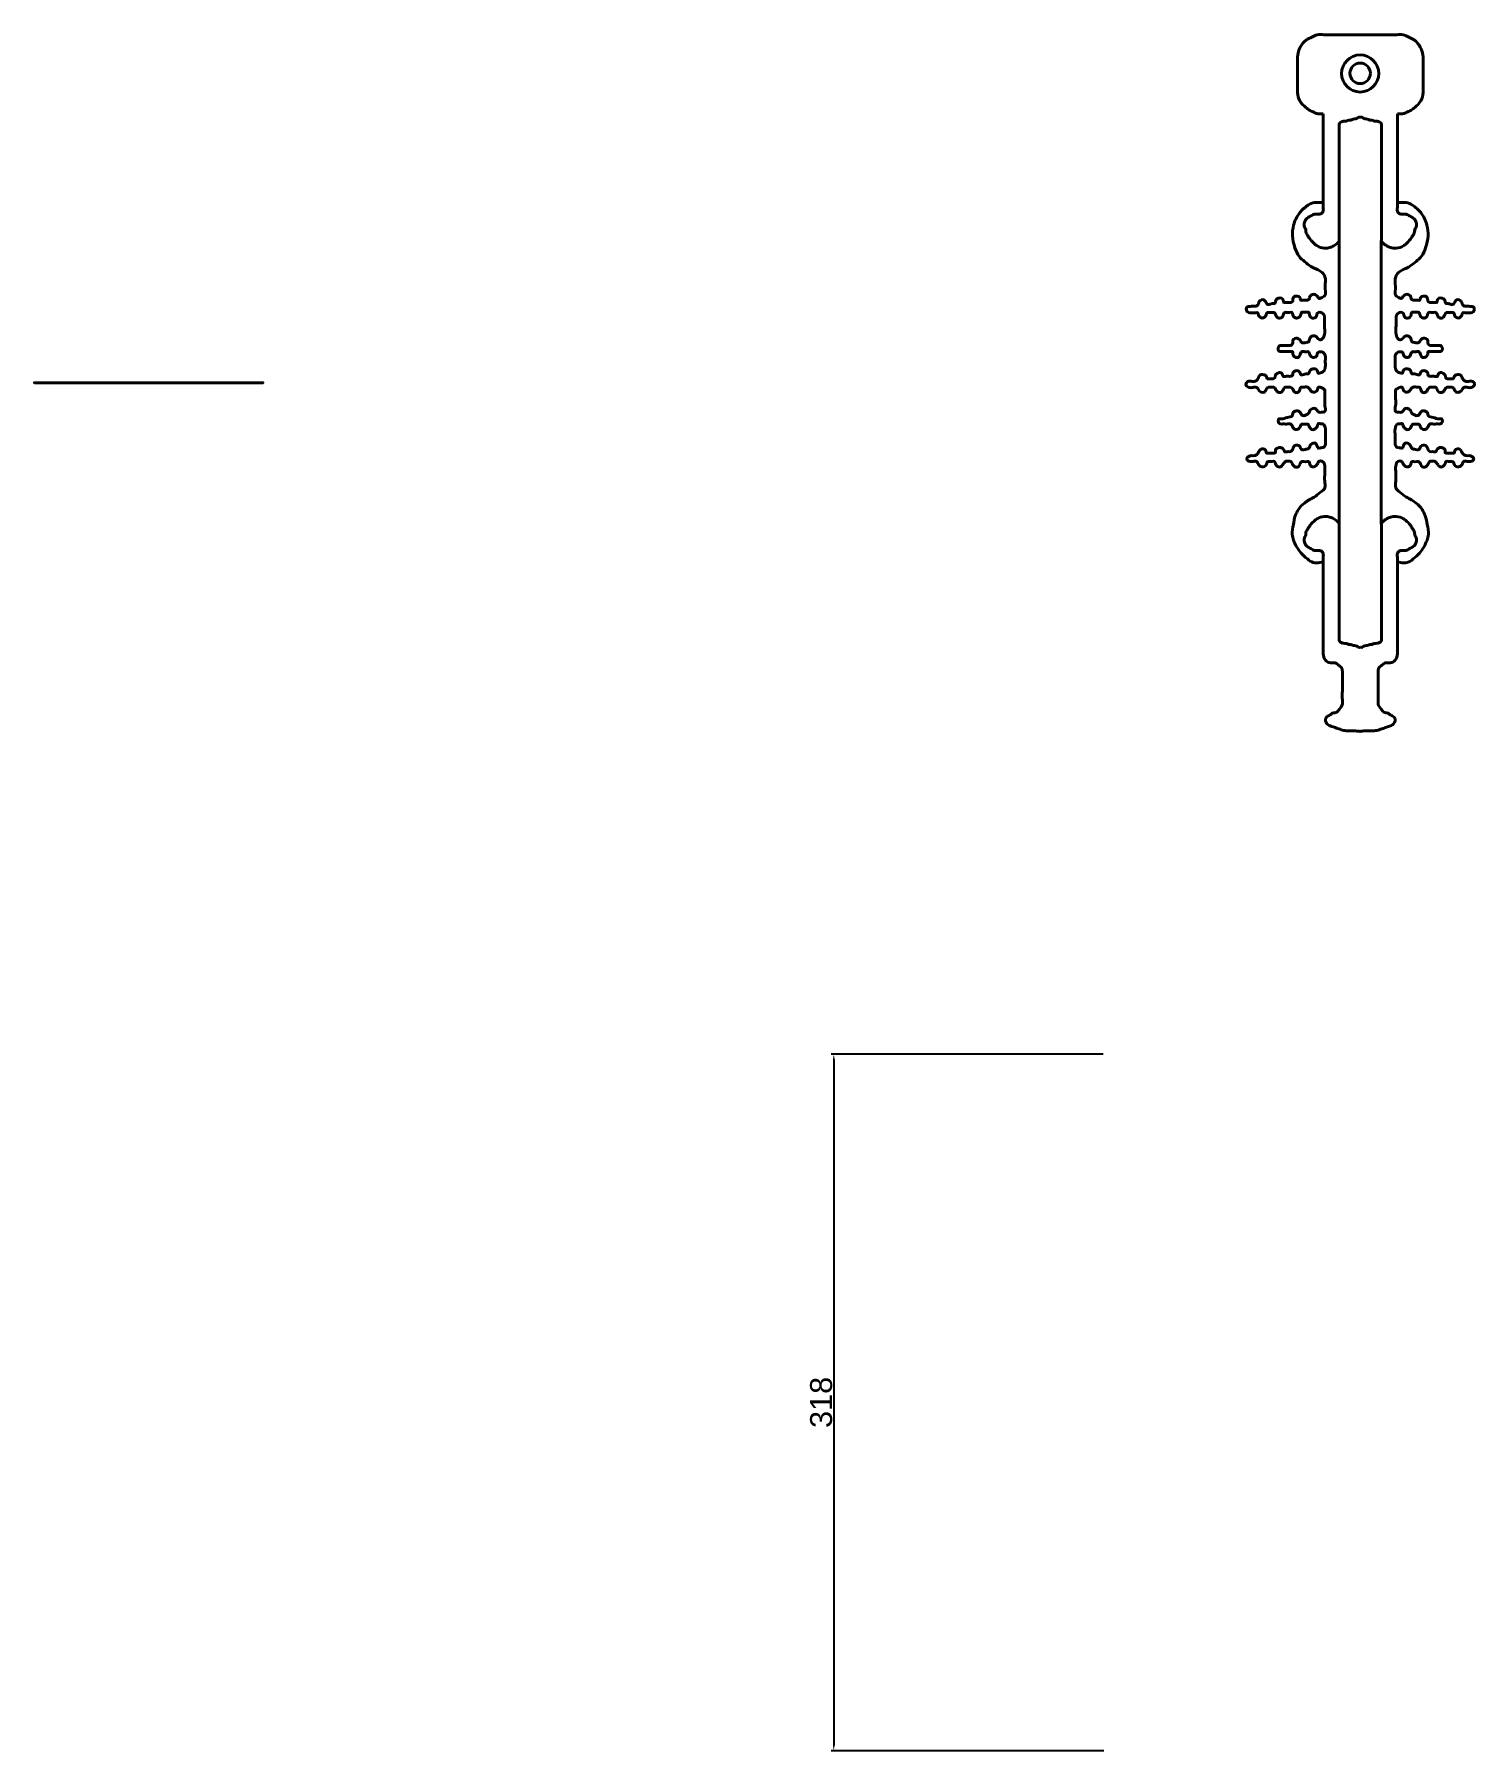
# Model space of a CAD drawing. Header units: millimetres. Extents: x 3212 to 3870, y 3838 to 4622.
import ezdxf

# ---------------------------------------------------------------- set-up
doc = ezdxf.new("R2010")
doc.units = ezdxf.units.MM
doc.styles.get("Standard").update_dxf_attribs({"font": 'arial.ttf'})
doc.dimstyles.new('ISO-25', dxfattribs={"dimtxt": 10, "dimasz": 2.5, "dimexe": 1.25, "dimexo": 0.625, "dimtad": 1, "dimtxsty": 'Standard', "dimcen": 2.5, "dimadec": 0, "dimazin": 0, "dimtfac": 1, "dimtmove": 0, "dimatfit": 3, "dimfxl": 1, "dimarcsym": 0})

msp = doc.modelspace()

# ---------------------------------------------------------------- blocks, each defined once
blk = doc.blocks.new('*D1')
at = {"color": 0, "lineweight": -2, "transparency": 16777216}
for p, q in [((3700.25, 4156.1), (3576.08, 4156.1)), ((3577.33, 4153.6), (3577.33, 3840.6)), ((3700.59, 3838.1), (3576.08, 3838.1))]:
    blk.add_line(p, q, dxfattribs=at)
at = {"color": 0, "transparency": 16777216}
for points in [[(3576.91, 4153.6), (3577.74, 4153.6), (3577.33, 4156.1)], [(3576.91, 3840.6), (3577.74, 3840.6), (3577.33, 3838.1)]]:
    blk.add_solid(points, dxfattribs=at)
at = {"layer": 'Defpoints', "color": 0, "transparency": 16777216}
for p in [(3700.88, 4156.1), (3577.33, 3838.1), (3701.22, 3838.1)]:
    blk.add_point(p, dxfattribs=at)
at = {"color": 0, "lineweight": 40, "transparency": 16777216, "insert": (3571.59, 3997.1), "char_height": 10, "attachment_point": 5, "rotation": 90}
blk.add_mtext('318', dxfattribs=at)

# ---------------------------------------------------------------- dimensions: what is measured, and where the dimension line sits
at = {"lineweight": 40}
dim = msp.add_linear_dim(base=(3577.328, 3838.1), p1=(3700.877, 4156.1), p2=(3701.216, 3838.1), angle=90, dimstyle='ISO-25', dxfattribs=at)
dim.commit()
dim.dimension.update_dxf_attribs({"geometry": '*D1', "text_midpoint": (3571.594, 3997.1)})

# ---------------------------------------------------------------- linework, layer by layer
at = {"color": 2, "lineweight": 40}
for centre, radius in [((3817.567, 4603.783), 8.468), ((3817.567, 4603.849), 4.669)]:
    msp.add_circle(centre, radius, dxfattribs=at)
at = {"color": 2, "lineweight": 40, "extrusion": (0, -1, 6.12323e-17)}
for centre, radius in [((3264.597, 141.177, -4462.606), 8.468), ((3264.597, 141.243, -4462.606), 4.669)]:
    msp.add_circle(centre, radius, dxfattribs=at)
at = {"color": 1, "lineweight": 40}
for points in [[(3817.624, 4621.453), (3813.996, 4621.453), (3809.702, 4621.453), (3804.804, 4621.453), (3800.934, 4621.453), (3798.031, 4621.453), (3795.492, 4620.366), (3793.012, 4619.097), (3790.231, 4615.713), (3789.203, 4613.115), (3788.947, 4609.484), (3788.947, 4608.308), (3788.947, 4603.012), (3788.947, 4598.556), (3788.947, 4595.07), (3789.981, 4591.339), (3792.797, 4588.22), (3794.327, 4587.057), (3796.087, 4586.254), (3797.53, 4585.581), (3799.245, 4585.361), (3800.19, 4585.361), (3800.694, 4585.361)], [(3817.624, 4621.453), (3821.252, 4621.453), (3825.546, 4621.453), (3830.444, 4621.453), (3834.314, 4621.453), (3837.216, 4621.453), (3839.756, 4620.366), (3842.236, 4619.097), (3845.017, 4615.713), (3846.045, 4613.115), (3846.301, 4609.484), (3846.301, 4608.308), (3846.301, 4603.012), (3846.301, 4598.556), (3846.301, 4595.07), (3845.266, 4591.339), (3842.451, 4588.22), (3840.921, 4587.057), (3839.161, 4586.254), (3837.718, 4585.581), (3836.003, 4585.361), (3835.058, 4585.361), (3834.554, 4585.361)], [(3800.694, 4585.361), (3800.694, 4544.886)], [(3834.554, 4585.361), (3834.554, 4544.886)], [(3264.654, 4462.606, 158.847), (3261.025, 4462.606, 158.847), (3256.732, 4462.606, 158.847), (3251.834, 4462.606, 158.847), (3247.964, 4462.606, 158.847), (3245.061, 4462.606, 158.847), (3242.521, 4462.606, 157.76), (3240.042, 4462.606, 156.491), (3237.26, 4462.606, 153.107), (3236.232, 4462.606, 150.509), (3235.976, 4462.606, 146.878), (3235.976, 4462.606, 145.702), (3235.976, 4462.606, 140.405), (3235.976, 4462.606, 135.95), (3235.976, 4462.606, 132.463), (3237.011, 4462.606, 128.733), (3239.827, 4462.606, 125.613), (3241.357, 4462.606, 124.451), (3243.117, 4462.606, 123.647), (3244.56, 4462.606, 122.975), (3246.275, 4462.606, 122.755), (3247.22, 4462.606, 122.755), (3247.724, 4462.606, 122.755)], [(3247.724, 4462.606, -81.897), (3247.724, 4462.606, -87.768), (3247.724, 4462.606, -94.689), (3247.724, 4462.606, -98.853), (3247.724, 4462.606, -114.891), (3247.724, 4462.606, -119.008), (3247.724, 4462.606, -121.901), (3247.724, 4462.606, -123.791), (3248.751, 4462.606, -126.723), (3251.028, 4462.606, -127.88), (3253.19, 4462.606, -127.88), (3254.773, 4462.606, -128.883), (3256.124, 4462.606, -130.156), (3256.477, 4462.606, -132.532), (3256.477, 4462.606, -135.136), (3256.477, 4462.606, -140.725), (3256.477, 4462.606, -144.971), (3256.477, 4462.606, -146.72), (3255.134, 4462.606, -149.03), (3253.946, 4462.606, -150.342), (3251.996, 4462.606, -150.921), (3250.911, 4462.606, -151.634), (3249.24, 4462.606, -152.686), (3248.718, 4462.606, -153.729), (3250.008, 4462.606, -156.191), (3251.706, 4462.606, -156.89), (3253.754, 4462.606, -157.663), (3256.002, 4462.606, -158.412), (3258.225, 4462.606, -158.886), (3260.123, 4462.606, -158.886), (3261.771, 4462.606, -158.886), (3264.314, 4462.606, -159.153), (3264.994, 4462.606, -159.153)], [(3247.724, 4462.606, 122.755), (3247.724, 4462.606, 82.279)], [(3264.654, 4462.606, 158.847), (3268.282, 4462.606, 158.847), (3272.575, 4462.606, 158.847), (3277.473, 4462.606, 158.847), (3281.344, 4462.606, 158.847), (3284.246, 4462.606, 158.847), (3286.786, 4462.606, 157.76), (3289.265, 4462.606, 156.491), (3292.047, 4462.606, 153.107), (3293.075, 4462.606, 150.509), (3293.331, 4462.606, 146.878), (3293.331, 4462.606, 145.702), (3293.331, 4462.606, 140.405), (3293.331, 4462.606, 135.95), (3293.331, 4462.606, 132.463), (3292.296, 4462.606, 128.733), (3289.48, 4462.606, 125.613), (3287.95, 4462.606, 124.451), (3286.191, 4462.606, 123.647), (3284.748, 4462.606, 122.975), (3283.032, 4462.606, 122.755), (3282.087, 4462.606, 122.755), (3281.584, 4462.606, 122.755)], [(3281.584, 4462.606, -81.897), (3281.584, 4462.606, -87.768), (3281.584, 4462.606, -94.689), (3281.584, 4462.606, -98.853), (3281.584, 4462.606, -114.891), (3281.584, 4462.606, -119.008), (3281.584, 4462.606, -121.901), (3281.584, 4462.606, -123.791), (3280.557, 4462.606, -126.723), (3278.279, 4462.606, -127.88), (3276.117, 4462.606, -127.88), (3274.534, 4462.606, -128.883), (3273.183, 4462.606, -130.156), (3272.83, 4462.606, -132.532), (3272.83, 4462.606, -135.136), (3272.83, 4462.606, -140.725), (3272.83, 4462.606, -144.971), (3272.83, 4462.606, -146.72), (3274.174, 4462.606, -149.03), (3275.361, 4462.606, -150.342), (3277.311, 4462.606, -150.921), (3278.396, 4462.606, -151.634), (3280.067, 4462.606, -152.686), (3280.589, 4462.606, -153.729), (3279.299, 4462.606, -156.191), (3277.601, 4462.606, -156.89), (3275.553, 4462.606, -157.663), (3273.305, 4462.606, -158.412), (3271.082, 4462.606, -158.886), (3269.184, 4462.606, -158.886), (3267.536, 4462.606, -158.886), (3264.994, 4462.606, -159.153)], [(3281.584, 4462.606, 122.755), (3281.584, 4462.606, 82.279)], [(3800.694, 4380.71), (3800.694, 4374.838), (3800.694, 4367.918), (3800.694, 4363.753), (3800.694, 4347.715), (3800.694, 4343.598), (3800.694, 4340.705), (3800.694, 4338.815), (3801.721, 4335.883), (3803.999, 4334.726), (3806.16, 4334.726), (3807.743, 4333.723), (3809.094, 4332.45), (3809.447, 4330.074), (3809.447, 4327.47), (3809.447, 4321.881), (3809.447, 4317.635), (3809.447, 4315.886), (3808.104, 4313.576), (3806.916, 4312.265), (3804.967, 4311.685), (3803.881, 4310.972), (3802.211, 4309.92), (3801.689, 4308.877), (3802.979, 4306.415), (3804.677, 4305.716), (3806.725, 4304.943), (3808.972, 4304.194), (3811.195, 4303.72), (3813.093, 4303.72), (3814.742, 4303.72), (3817.284, 4303.454), (3817.964, 4303.454)], [(3834.554, 4380.71), (3834.554, 4374.838), (3834.554, 4367.918), (3834.554, 4363.753), (3834.554, 4347.715), (3834.554, 4343.598), (3834.554, 4340.705), (3834.554, 4338.815), (3833.527, 4335.883), (3831.249, 4334.726), (3829.087, 4334.726), (3827.505, 4333.723), (3826.154, 4332.45), (3825.801, 4330.074), (3825.801, 4327.47), (3825.801, 4321.881), (3825.801, 4317.635), (3825.801, 4315.886), (3827.144, 4313.576), (3828.331, 4312.265), (3830.281, 4311.685), (3831.366, 4310.972), (3833.037, 4309.92), (3833.559, 4308.877), (3832.269, 4306.415), (3830.571, 4305.716), (3828.523, 4304.943), (3826.275, 4304.194), (3824.053, 4303.72), (3822.155, 4303.72), (3820.506, 4303.72), (3817.964, 4303.454)]]:
    msp.add_spline(points, degree=3, dxfattribs=at)
at = {"color": 4, "lineweight": 40}
for points in [[(3817.787, 4583.756), (3816.803, 4583.756), (3816.021, 4583.19), (3815.025, 4583.03), (3814.029, 4582.787), (3813.309, 4582.522), (3812.409, 4582.522), (3811.307, 4581.993), (3810.619, 4581.993), (3809.433, 4581.834), (3808.956, 4581.654), (3808.077, 4580.977), (3807.963, 4580.073), (3807.963, 4578.622), (3807.963, 4576.557), (3807.963, 4573.867), (3807.963, 4563.944), (3807.963, 4549.334), (3807.963, 4541.43), (3807.963, 4530.962), (3808.036, 4527.047)], [(3817.787, 4583.756), (3818.488, 4583.756), (3819.269, 4583.19), (3820.266, 4583.03), (3821.261, 4582.787), (3821.981, 4582.522), (3822.882, 4582.522), (3823.983, 4581.993), (3824.672, 4581.993), (3825.858, 4581.834), (3826.335, 4581.654), (3827.214, 4580.977), (3827.327, 4580.073), (3827.327, 4578.622), (3827.327, 4576.557), (3827.327, 4573.867), (3827.327, 4563.944), (3827.327, 4549.334), (3827.327, 4541.43), (3827.327, 4530.962), (3827.212, 4527.047)], [(3264.816, 4462.606, 121.15), (3263.833, 4462.606, 121.15), (3263.051, 4462.606, 120.584), (3262.055, 4462.606, 120.424), (3261.059, 4462.606, 120.181), (3260.339, 4462.606, 119.916), (3259.439, 4462.606, 119.916), (3258.337, 4462.606, 119.387), (3257.649, 4462.606, 119.387), (3256.462, 4462.606, 119.228), (3255.986, 4462.606, 119.048), (3255.106, 4462.606, 118.371), (3254.993, 4462.606, 117.467), (3254.993, 4462.606, 116.016), (3254.993, 4462.606, 113.951), (3254.993, 4462.606, 111.261), (3254.993, 4462.606, 101.337), (3254.993, 4462.606, 86.728), (3254.993, 4462.606, 78.824), (3254.993, 4462.606, 68.356), (3255.066, 4462.606, 64.44)], [(3264.816, 4462.606, -120.767), (3263.833, 4462.606, -120.767), (3263.051, 4462.606, -120.202), (3262.055, 4462.606, -120.041), (3261.059, 4462.606, -119.798), (3260.339, 4462.606, -119.533), (3259.439, 4462.606, -119.533), (3258.337, 4462.606, -119.004), (3257.649, 4462.606, -119.004), (3256.462, 4462.606, -118.846), (3255.986, 4462.606, -118.666), (3255.106, 4462.606, -117.988), (3254.993, 4462.606, -117.084), (3254.993, 4462.606, -115.633), (3254.993, 4462.606, -113.568), (3254.993, 4462.606, -110.878), (3254.993, 4462.606, -100.955), (3254.993, 4462.606, -86.345), (3254.993, 4462.606, -78.441), (3254.993, 4462.606, -67.974), (3255.066, 4462.606, -64.058)], [(3264.816, 4462.606, 121.15), (3265.517, 4462.606, 121.15), (3266.299, 4462.606, 120.584), (3267.295, 4462.606, 120.424), (3268.291, 4462.606, 120.181), (3269.011, 4462.606, 119.916), (3269.911, 4462.606, 119.916), (3271.013, 4462.606, 119.387), (3271.701, 4462.606, 119.387), (3272.888, 4462.606, 119.228), (3273.364, 4462.606, 119.048), (3274.244, 4462.606, 118.371), (3274.357, 4462.606, 117.467), (3274.357, 4462.606, 116.016), (3274.357, 4462.606, 113.951), (3274.357, 4462.606, 111.261), (3274.357, 4462.606, 101.337), (3274.357, 4462.606, 86.728), (3274.357, 4462.606, 78.824), (3274.357, 4462.606, 68.356), (3274.241, 4462.606, 64.44)], [(3264.816, 4462.606, -120.767), (3265.517, 4462.606, -120.767), (3266.299, 4462.606, -120.202), (3267.295, 4462.606, -120.041), (3268.291, 4462.606, -119.798), (3269.011, 4462.606, -119.533), (3269.911, 4462.606, -119.533), (3271.013, 4462.606, -119.004), (3271.701, 4462.606, -119.004), (3272.888, 4462.606, -118.846), (3273.364, 4462.606, -118.666), (3274.244, 4462.606, -117.988), (3274.357, 4462.606, -117.084), (3274.357, 4462.606, -115.633), (3274.357, 4462.606, -113.568), (3274.357, 4462.606, -110.878), (3274.357, 4462.606, -100.955), (3274.357, 4462.606, -86.345), (3274.357, 4462.606, -78.441), (3274.357, 4462.606, -67.974), (3274.241, 4462.606, -64.058)], [(3817.787, 4341.839), (3816.803, 4341.839), (3816.021, 4342.405), (3815.025, 4342.565), (3814.029, 4342.808), (3813.309, 4343.073), (3812.409, 4343.073), (3811.307, 4343.602), (3810.619, 4343.602), (3809.433, 4343.761), (3808.956, 4343.941), (3808.077, 4344.618), (3807.963, 4345.522), (3807.963, 4346.973), (3807.963, 4349.038), (3807.963, 4351.728), (3807.963, 4361.651), (3807.963, 4376.261), (3807.963, 4384.165), (3807.963, 4394.633), (3808.036, 4398.548)], [(3817.787, 4341.839), (3818.488, 4341.839), (3819.269, 4342.405), (3820.266, 4342.565), (3821.261, 4342.808), (3821.981, 4343.073), (3822.882, 4343.073), (3823.983, 4343.602), (3824.672, 4343.602), (3825.858, 4343.761), (3826.335, 4343.941), (3827.214, 4344.618), (3827.327, 4345.522), (3827.327, 4346.973), (3827.327, 4349.038), (3827.327, 4351.728), (3827.327, 4361.651), (3827.327, 4376.261), (3827.327, 4384.165), (3827.327, 4394.633), (3827.212, 4398.548)]]:
    msp.add_spline(points, degree=3, dxfattribs=at)
at = {"color": 5, "lineweight": 40}
for points in [[(3800.694, 4544.886), (3798.615, 4544.886), (3796.746, 4544.886), (3793.809, 4543.654), (3790.018, 4540.239), (3787.188, 4534.53), (3786.686, 4529.728), (3787.82, 4524.2), (3789.708, 4520.312), (3792.142, 4517.948), (3795.108, 4515.698), (3797.407, 4514.55), (3799.296, 4513.588), (3800.972, 4511.98), (3801.687, 4509.953), (3801.687, 4508.849), (3801.687, 4504.286), (3801.687, 4502.825), (3800.153, 4501.499), (3798.869, 4501.108), (3797.977, 4502.13), (3797.215, 4502.717), (3796.404, 4502.977), (3795.412, 4502.729), (3794.703, 4502.114), (3794.292, 4500.79), (3792.801, 4500.227), (3791.389, 4500.227), (3790.553, 4500.227), (3790.142, 4501.405), (3789.498, 4501.993), (3788.274, 4502.179), (3787.602, 4501.99), (3786.848, 4500.337), (3786.848, 4499.932), (3786.025, 4499.239), (3784.846, 4499.239), (3783.417, 4499.239), (3782.779, 4499.239), (3782.376, 4500.445), (3781.641, 4501.235), (3780.559, 4501.235), (3779.616, 4500.944), (3778.95, 4499.863), (3778.631, 4498.768), (3777.868, 4498.768), (3776.744, 4498.531), (3775.259, 4498.382), (3774.734, 4499.011), (3774.228, 4499.884), (3773.651, 4500.399), (3772.471, 4500.399), (3771.318, 4499.264), (3770.89, 4498.138), (3769.762, 4497.53), (3768.038, 4497.53), (3767.034, 4497.397), (3766.012, 4497.184), (3765.627, 4495.766), (3766.147, 4494.925), (3768.355, 4494.529), (3769.805, 4494.529), (3770.853, 4494.529), (3771.244, 4493.492), (3772.146, 4492.419), (3772.87, 4492.144), (3774.407, 4493.042), (3775.305, 4494.664), (3776.102, 4494.664), (3777.378, 4494.664), (3778.247, 4494.664), (3778.957, 4493.795), (3779.638, 4492.578), (3780.537, 4492.014), (3782.073, 4492.694), (3782.783, 4494.229), (3783.175, 4494.664), (3784.131, 4494.664), (3785.32, 4494.664), (3786.454, 4494.664), (3786.883, 4493.628), (3787.723, 4492.306), (3789.074, 4492.178), (3789.944, 4492.639), (3790.606, 4494.256), (3790.812, 4494.682), (3791.535, 4494.8), (3792.024, 4494.8), (3793.341, 4494.8), (3794.08, 4494.8), (3794.429, 4493.642), (3795.883, 4492.099), (3797.442, 4492.698), (3798.042, 4494.346), (3799.122, 4494.766), (3800.824, 4493.91), (3801.266, 4491.544), (3801.266, 4488.708), (3801.266, 4484.566), (3800.569, 4482.928), (3799.281, 4482.149), (3797.76, 4483.396), (3797.402, 4483.741), (3796.666, 4484.032), (3795.241, 4483.68), (3794.444, 4482.394), (3794.168, 4481.368), (3793.426, 4481.095), (3791.978, 4480.818), (3791.146, 4480.818), (3790.13, 4481.987), (3789.483, 4482.634), (3788.821, 4482.895), (3786.988, 4482.187), (3786.665, 4480.325), (3785.833, 4479.648), (3784.601, 4479.648), (3782.953, 4479.648), (3781.782, 4479.648), (3780.482, 4479.147), (3780.482, 4477.075), (3781.631, 4476.832), (3783.867, 4476.832), (3786.138, 4476.832), (3786.645, 4476.832), (3786.864, 4475.804), (3787.984, 4474.207), (3789.366, 4474.207), (3790.434, 4476.247), (3790.873, 4476.749), (3792.334, 4476.749), (3793.135, 4476.749), (3793.857, 4476.749), (3794.501, 4475.761), (3795.302, 4474.427), (3796.495, 4474.113), (3797.814, 4474.961), (3798.285, 4476.451), (3799.165, 4476.718), (3800.876, 4476.263), (3801.646, 4474.913), (3801.646, 4472.687), (3801.646, 4469.679), (3800.729, 4467.682), (3798.959, 4466.949), (3798.478, 4466.949), (3797.997, 4468.162), (3795.903, 4468.93), (3794.71, 4468.185), (3793.892, 4466.638), (3793.207, 4466.638), (3791.311, 4466.176), (3790.706, 4466.176), (3789.957, 4467.45), (3789.16, 4468.055), (3788.092, 4468.055), (3786.993, 4467.211), (3786.451, 4465.746), (3785.798, 4465.523), (3784.013, 4465.523), (3782.366, 4465.523), (3781.95, 4466.682), (3780.973, 4467.274), (3779.933, 4467.034), (3778.956, 4466.01), (3778.588, 4464.858), (3777.723, 4464.362), (3776.122, 4464.362), (3775.417, 4464.362), (3774.637, 4465.561), (3773.532, 4466.275), (3771.761, 4466.048), (3770.721, 4464.084), (3769.227, 4463.175), (3768.236, 4463.175), (3766.351, 4463.175), (3765.459, 4461.782), (3766.732, 4460.458), (3768.551, 4460.458), (3770.37, 4460.458), (3771.499, 4458.968), (3772.436, 4458.261), (3773.719, 4458.261), (3774.771, 4459.691), (3775.265, 4460.332), (3776.288, 4460.54), (3777.18, 4460.54), (3778.136, 4460.54), (3778.929, 4459.703), (3779.821, 4458.497), (3781.16, 4458.085), (3782.597, 4459.587), (3783.126, 4460.561), (3783.919, 4460.561), (3784.49, 4460.561), (3785.805, 4460.561), (3786.62, 4459.951), (3787.286, 4458.737), (3788.501, 4458.039), (3789.667, 4458.637), (3790.399, 4460.351), (3790.798, 4460.6), (3791.731, 4460.6), (3793.462, 4460.6), (3794.564, 4459.592), (3795.424, 4458.523), (3796.766, 4458.314), (3798.106, 4459.568), (3798.464, 4460.558), (3799.254, 4460.558), (3800.35, 4460.11), (3801.491, 4459.142), (3801.491, 4458.638), (3801.491, 4457.524), (3801.491, 4455.263), (3801.491, 4452.1), (3801.491, 4449.491), (3799.917, 4449.089), (3798.788, 4449.089), (3797.711, 4450.285), (3797.232, 4450.797), (3795.882, 4450.797), (3794.907, 4450.285), (3794.052, 4448.628), (3793.197, 4448.064), (3791.966, 4447.551), (3790.804, 4447.944), (3790.12, 4449.072), (3789.555, 4449.584), (3787.965, 4449.584), (3786.922, 4448.884), (3786.581, 4447.534), (3784.366, 4446.778), (3781.541, 4446.124), (3780.508, 4446.124), (3780.508, 4444.11), (3782.23, 4443.766), (3784.59, 4443.766), (3785.709, 4443.766), (3786.553, 4442.888), (3787.242, 4441.701), (3788.844, 4441.271), (3790.187, 4442.441), (3790.945, 4443.68), (3791.754, 4443.68), (3793.063, 4443.68), (3793.614, 4443.68), (3794.2, 4442.871), (3794.923, 4441.701), (3796.008, 4441.15), (3797.283, 4441.821), (3798.023, 4442.94), (3798.385, 4443.835), (3799.745, 4443.835), (3800.469, 4443.835), (3801.729, 4441.465), (3801.729, 4438.787), (3801.729, 4436.878), (3801.729, 4435.582), (3801.729, 4434.62), (3801.294, 4433.412), (3799.805, 4432.904), (3798.316, 4432.904), (3797.826, 4433.92), (3797.107, 4435.04), (3796.214, 4435.04), (3795.18, 4434.497), (3794.532, 4433.429), (3793.972, 4432.537), (3792.424, 4432.129), (3791.296, 4431.963), (3790.665, 4432.239), (3790.179, 4433.311), (3789.57, 4433.897), (3788.276, 4434.052), (3787.336, 4433.554), (3786.628, 4431.907), (3785.876, 4431.134), (3784.715, 4431.134), (3783.104, 4431.134), (3782.848, 4431.67), (3782.248, 4432.592), (3780.894, 4433.054), (3779.829, 4432.748), (3778.888, 4431.775), (3778.888, 4430.699), (3778.265, 4430.472), (3776.274, 4430.472), (3775.294, 4430.472), (3774.805, 4430.472), (3774.543, 4431.455), (3774.121, 4432.047), (3773.313, 4432.354), (3772.55, 4432.354), (3771.073, 4430.641), (3770.486, 4429.852), (3769.312, 4429.302), (3767.936, 4429.302), (3766.743, 4428.972), (3766.028, 4428.459), (3766.028, 4427.263), (3767.309, 4426.692), (3768.876, 4426.692), (3770.296, 4426.692), (3771.134, 4425.332), (3772.732, 4424.148), (3774.686, 4425.079), (3775.245, 4426.492), (3776.428, 4426.63), (3777.299, 4426.63), (3778.513, 4426.63), (3778.957, 4425.506), (3779.895, 4424.428), (3780.798, 4424.053), (3782.146, 4425.084), (3783.131, 4426.291), (3783.717, 4426.76), (3784.491, 4426.76), (3785.511, 4426.76), (3786.687, 4425.447), (3787.688, 4424.277), (3789.369, 4424.277), (3790.408, 4426.107), (3790.994, 4426.56), (3791.825, 4426.56), (3793.317, 4426.56), (3794.073, 4426.56), (3794.583, 4425.409), (3795.508, 4424.258), (3797.34, 4424.616), (3798.247, 4425.937), (3798.682, 4426.636), (3800.45, 4426.636), (3801.423, 4424.643), (3801.423, 4421.36), (3801.423, 4417.622), (3801.423, 4414.647), (3799.527, 4412.56), (3796.503, 4410.379), (3792.156, 4407.685), (3789.45, 4404.782), (3787.947, 4401.878), (3787.095, 4397.923), (3786.539, 4393.287), (3787.17, 4390.732), (3790.579, 4384.828), (3793.463, 4382.149), (3796.195, 4380.531), (3799.231, 4380.531), (3800.694, 4380.71)], [(3834.554, 4544.886), (3836.633, 4544.886), (3838.502, 4544.886), (3841.438, 4543.654), (3845.23, 4540.239), (3848.06, 4534.53), (3848.562, 4529.728), (3847.428, 4524.2), (3845.539, 4520.312), (3843.106, 4517.948), (3840.14, 4515.698), (3837.841, 4514.55), (3835.952, 4513.588), (3834.276, 4511.98), (3833.561, 4509.953), (3833.561, 4508.849), (3833.561, 4504.286), (3833.561, 4502.825), (3835.095, 4501.499), (3836.379, 4501.108), (3837.271, 4502.13), (3838.033, 4502.717), (3838.844, 4502.977), (3839.836, 4502.729), (3840.545, 4502.114), (3840.956, 4500.79), (3842.447, 4500.227), (3843.858, 4500.227), (3844.694, 4500.227), (3845.106, 4501.405), (3845.75, 4501.993), (3846.974, 4502.179), (3847.646, 4501.99), (3848.4, 4500.337), (3848.4, 4499.932), (3849.223, 4499.239), (3850.402, 4499.239), (3851.831, 4499.239), (3852.469, 4499.239), (3852.872, 4500.445), (3853.607, 4501.235), (3854.689, 4501.235), (3855.632, 4500.944), (3856.298, 4499.863), (3856.617, 4498.768), (3857.38, 4498.768), (3858.504, 4498.531), (3859.989, 4498.382), (3860.513, 4499.011), (3861.02, 4499.884), (3861.597, 4500.399), (3862.777, 4500.399), (3863.93, 4499.264), (3864.358, 4498.138), (3865.486, 4497.53), (3867.21, 4497.53), (3868.214, 4497.397), (3869.236, 4497.184), (3869.621, 4495.766), (3869.101, 4494.925), (3866.893, 4494.529), (3865.443, 4494.529), (3864.395, 4494.529), (3864.004, 4493.492), (3863.102, 4492.419), (3862.378, 4492.144), (3860.841, 4493.042), (3859.943, 4494.664), (3859.146, 4494.664), (3857.87, 4494.664), (3857.001, 4494.664), (3856.291, 4493.795), (3855.61, 4492.578), (3854.711, 4492.014), (3853.175, 4492.694), (3852.465, 4494.229), (3852.073, 4494.664), (3851.117, 4494.664), (3849.928, 4494.664), (3848.794, 4494.664), (3848.365, 4493.628), (3847.525, 4492.306), (3846.174, 4492.178), (3845.304, 4492.639), (3844.642, 4494.256), (3844.436, 4494.682), (3843.713, 4494.8), (3843.224, 4494.8), (3841.907, 4494.8), (3841.168, 4494.8), (3840.819, 4493.642), (3839.365, 4492.099), (3837.806, 4492.698), (3837.206, 4494.346), (3836.126, 4494.766), (3834.424, 4493.91), (3833.982, 4491.544), (3833.982, 4488.708), (3833.982, 4484.566), (3834.679, 4482.928), (3835.967, 4482.149), (3837.488, 4483.396), (3837.846, 4483.741), (3838.582, 4484.032), (3840.007, 4483.68), (3840.804, 4482.394), (3841.08, 4481.368), (3841.822, 4481.095), (3843.27, 4480.818), (3844.101, 4480.818), (3845.118, 4481.987), (3845.765, 4482.634), (3846.427, 4482.895), (3848.26, 4482.187), (3848.583, 4480.325), (3849.415, 4479.648), (3850.647, 4479.648), (3852.295, 4479.648), (3853.466, 4479.648), (3854.766, 4479.147), (3854.766, 4477.075), (3853.617, 4476.832), (3851.381, 4476.832), (3849.11, 4476.832), (3848.603, 4476.832), (3848.384, 4475.804), (3847.264, 4474.207), (3845.882, 4474.207), (3844.814, 4476.247), (3844.374, 4476.749), (3842.914, 4476.749), (3842.113, 4476.749), (3841.391, 4476.749), (3840.747, 4475.761), (3839.946, 4474.427), (3838.753, 4474.113), (3837.434, 4474.961), (3836.963, 4476.451), (3836.083, 4476.718), (3834.372, 4476.263), (3833.602, 4474.913), (3833.602, 4472.687), (3833.602, 4469.679), (3834.519, 4467.682), (3836.289, 4466.949), (3836.77, 4466.949), (3837.251, 4468.162), (3839.345, 4468.93), (3840.538, 4468.185), (3841.356, 4466.638), (3842.041, 4466.638), (3843.937, 4466.176), (3844.542, 4466.176), (3845.291, 4467.45), (3846.088, 4468.055), (3847.155, 4468.055), (3848.255, 4467.211), (3848.797, 4465.746), (3849.45, 4465.523), (3851.234, 4465.523), (3852.882, 4465.523), (3853.298, 4466.682), (3854.275, 4467.274), (3855.315, 4467.034), (3856.292, 4466.01), (3856.66, 4464.858), (3857.525, 4464.362), (3859.126, 4464.362), (3859.831, 4464.362), (3860.611, 4465.561), (3861.716, 4466.275), (3863.487, 4466.048), (3864.526, 4464.084), (3866.021, 4463.175), (3867.012, 4463.175), (3868.897, 4463.175), (3869.789, 4461.782), (3868.516, 4460.458), (3866.697, 4460.458), (3864.878, 4460.458), (3863.749, 4458.968), (3862.812, 4458.261), (3861.529, 4458.261), (3860.477, 4459.691), (3859.983, 4460.332), (3858.959, 4460.54), (3858.068, 4460.54), (3857.112, 4460.54), (3856.319, 4459.703), (3855.427, 4458.497), (3854.088, 4458.085), (3852.65, 4459.587), (3852.122, 4460.561), (3851.328, 4460.561), (3850.758, 4460.561), (3849.443, 4460.561), (3848.628, 4459.951), (3847.962, 4458.737), (3846.747, 4458.039), (3845.581, 4458.637), (3844.849, 4460.351), (3844.449, 4460.6), (3843.517, 4460.6), (3841.786, 4460.6), (3840.684, 4459.592), (3839.824, 4458.523), (3838.482, 4458.314), (3837.142, 4459.568), (3836.784, 4460.558), (3835.994, 4460.558), (3834.898, 4460.11), (3833.756, 4459.142), (3833.756, 4458.638), (3833.756, 4457.524), (3833.756, 4455.263), (3833.756, 4452.1), (3833.756, 4449.491), (3835.331, 4449.089), (3836.46, 4449.089), (3837.537, 4450.285), (3838.016, 4450.797), (3839.366, 4450.797), (3840.341, 4450.285), (3841.196, 4448.628), (3842.051, 4448.064), (3843.282, 4447.551), (3844.444, 4447.944), (3845.128, 4449.072), (3845.692, 4449.584), (3847.282, 4449.584), (3848.325, 4448.884), (3848.667, 4447.534), (3850.882, 4446.778), (3853.707, 4446.124), (3854.74, 4446.124), (3854.74, 4444.11), (3853.018, 4443.766), (3850.658, 4443.766), (3849.539, 4443.766), (3848.695, 4442.888), (3848.006, 4441.701), (3846.404, 4441.271), (3845.061, 4442.441), (3844.303, 4443.68), (3843.494, 4443.68), (3842.185, 4443.68), (3841.634, 4443.68), (3841.048, 4442.871), (3840.325, 4441.701), (3839.24, 4441.15), (3837.965, 4441.821), (3837.225, 4442.94), (3836.863, 4443.835), (3835.502, 4443.835), (3834.779, 4443.835), (3833.519, 4441.465), (3833.519, 4438.787), (3833.519, 4436.878), (3833.519, 4435.582), (3833.519, 4434.62), (3833.954, 4433.412), (3835.443, 4432.904), (3836.932, 4432.904), (3837.422, 4433.92), (3838.141, 4435.04), (3839.034, 4435.04), (3840.068, 4434.497), (3840.716, 4433.429), (3841.276, 4432.537), (3842.824, 4432.129), (3843.952, 4431.963), (3844.583, 4432.239), (3845.069, 4433.311), (3845.678, 4433.897), (3846.972, 4434.052), (3847.912, 4433.554), (3848.62, 4431.907), (3849.372, 4431.134), (3850.533, 4431.134), (3852.144, 4431.134), (3852.4, 4431.67), (3853, 4432.592), (3854.354, 4433.054), (3855.419, 4432.748), (3856.359, 4431.775), (3856.359, 4430.699), (3856.983, 4430.472), (3858.974, 4430.472), (3859.954, 4430.472), (3860.443, 4430.472), (3860.705, 4431.455), (3861.127, 4432.047), (3861.935, 4432.354), (3862.698, 4432.354), (3864.175, 4430.641), (3864.762, 4429.852), (3865.936, 4429.302), (3867.312, 4429.302), (3868.505, 4428.972), (3869.22, 4428.459), (3869.22, 4427.263), (3867.939, 4426.692), (3866.372, 4426.692), (3864.952, 4426.692), (3864.114, 4425.332), (3862.516, 4424.148), (3860.561, 4425.079), (3860.003, 4426.492), (3858.82, 4426.63), (3857.949, 4426.63), (3856.735, 4426.63), (3856.291, 4425.506), (3855.353, 4424.428), (3854.45, 4424.053), (3853.102, 4425.084), (3852.117, 4426.291), (3851.531, 4426.76), (3850.757, 4426.76), (3849.737, 4426.76), (3848.561, 4425.447), (3847.56, 4424.277), (3845.879, 4424.277), (3844.84, 4426.107), (3844.254, 4426.56), (3843.423, 4426.56), (3841.931, 4426.56), (3841.175, 4426.56), (3840.665, 4425.409), (3839.74, 4424.258), (3837.907, 4424.616), (3837.001, 4425.937), (3836.566, 4426.636), (3834.798, 4426.636), (3833.825, 4424.643), (3833.825, 4421.36), (3833.825, 4417.622), (3833.825, 4414.647), (3835.721, 4412.56), (3838.745, 4410.379), (3843.092, 4407.685), (3845.797, 4404.782), (3847.301, 4401.878), (3848.152, 4397.923), (3848.709, 4393.287), (3848.078, 4390.732), (3844.669, 4384.828), (3841.785, 4382.149), (3839.053, 4380.531), (3836.017, 4380.531), (3834.554, 4380.71)], [(3247.724, 4462.606, 82.279), (3245.645, 4462.606, 82.279), (3243.776, 4462.606, 82.279), (3240.839, 4462.606, 81.048), (3237.048, 4462.606, 77.633), (3234.218, 4462.606, 71.924), (3233.716, 4462.606, 67.122), (3234.849, 4462.606, 61.594), (3236.738, 4462.606, 57.706), (3239.172, 4462.606, 55.342), (3242.138, 4462.606, 53.092), (3244.437, 4462.606, 51.943), (3246.326, 4462.606, 50.981), (3248.002, 4462.606, 49.374), (3248.717, 4462.606, 47.347), (3248.717, 4462.606, 46.243), (3248.717, 4462.606, 41.68), (3248.717, 4462.606, 40.219), (3247.182, 4462.606, 38.893), (3245.899, 4462.606, 38.502), (3245.006, 4462.606, 39.524), (3244.245, 4462.606, 40.111), (3243.433, 4462.606, 40.371), (3242.442, 4462.606, 40.123), (3241.732, 4462.606, 39.508), (3241.322, 4462.606, 38.184), (3239.831, 4462.606, 37.621), (3238.419, 4462.606, 37.621), (3237.583, 4462.606, 37.621), (3237.172, 4462.606, 38.798), (3236.528, 4462.606, 39.387), (3235.304, 4462.606, 39.573), (3234.631, 4462.606, 39.384), (3233.878, 4462.606, 37.731), (3233.878, 4462.606, 37.326), (3233.054, 4462.606, 36.633), (3231.875, 4462.606, 36.633), (3230.446, 4462.606, 36.633), (3229.808, 4462.606, 36.633), (3229.406, 4462.606, 37.839), (3228.671, 4462.606, 38.629), (3227.589, 4462.606, 38.629), (3226.645, 4462.606, 38.338), (3225.98, 4462.606, 37.256), (3225.661, 4462.606, 36.161), (3224.898, 4462.606, 36.161), (3223.774, 4462.606, 35.924), (3222.288, 4462.606, 35.776), (3221.764, 4462.606, 36.404), (3221.257, 4462.606, 37.278), (3220.681, 4462.606, 37.793), (3219.501, 4462.606, 37.793), (3218.348, 4462.606, 36.658), (3217.92, 4462.606, 35.531), (3216.792, 4462.606, 34.924), (3215.068, 4462.606, 34.924), (3214.063, 4462.606, 34.791), (3213.041, 4462.606, 34.578), (3212.657, 4462.606, 33.159), (3213.176, 4462.606, 32.319), (3215.385, 4462.606, 31.922), (3216.834, 4462.606, 31.922), (3217.882, 4462.606, 31.922), (3218.274, 4462.606, 30.886), (3219.175, 4462.606, 29.813), (3219.9, 4462.606, 29.538), (3221.436, 4462.606, 30.435), (3222.335, 4462.606, 32.057), (3223.132, 4462.606, 32.057), (3224.407, 4462.606, 32.057), (3225.277, 4462.606, 32.057), (3225.987, 4462.606, 31.188), (3226.668, 4462.606, 29.972), (3227.567, 4462.606, 29.407), (3229.103, 4462.606, 30.088), (3229.813, 4462.606, 31.623), (3230.204, 4462.606, 32.057), (3231.161, 4462.606, 32.057), (3232.349, 4462.606, 32.057), (3233.484, 4462.606, 32.057), (3233.913, 4462.606, 31.022), (3234.753, 4462.606, 29.699), (3236.104, 4462.606, 29.572), (3236.974, 4462.606, 30.033), (3237.635, 4462.606, 31.649), (3237.841, 4462.606, 32.075), (3238.565, 4462.606, 32.194), (3239.054, 4462.606, 32.194), (3240.371, 4462.606, 32.194), (3241.109, 4462.606, 32.194), (3241.458, 4462.606, 31.036), (3242.913, 4462.606, 29.492), (3244.472, 4462.606, 30.092), (3245.072, 4462.606, 31.74), (3246.151, 4462.606, 32.159), (3247.854, 4462.606, 31.304), (3248.295, 4462.606, 28.938), (3248.295, 4462.606, 26.102), (3248.295, 4462.606, 21.959), (3247.598, 4462.606, 20.322), (3246.311, 4462.606, 19.543), (3244.79, 4462.606, 20.79), (3244.431, 4462.606, 21.135), (3243.696, 4462.606, 21.426), (3242.27, 4462.606, 21.074), (3241.473, 4462.606, 19.788), (3241.198, 4462.606, 18.762), (3240.455, 4462.606, 18.489), (3239.008, 4462.606, 18.212), (3238.176, 4462.606, 18.212), (3237.16, 4462.606, 19.381), (3236.513, 4462.606, 20.027), (3235.851, 4462.606, 20.289), (3234.018, 4462.606, 19.581), (3233.695, 4462.606, 17.719), (3232.863, 4462.606, 17.042), (3231.631, 4462.606, 17.042), (3229.983, 4462.606, 17.042), (3228.811, 4462.606, 17.042), (3227.511, 4462.606, 16.541), (3227.511, 4462.606, 14.469), (3228.661, 4462.606, 14.226), (3230.897, 4462.606, 14.226), (3233.167, 4462.606, 14.226), (3233.675, 4462.606, 14.226), (3233.894, 4462.606, 13.197), (3235.014, 4462.606, 11.601), (3236.396, 4462.606, 11.601), (3237.463, 4462.606, 13.641), (3237.903, 4462.606, 14.143), (3239.363, 4462.606, 14.143), (3240.164, 4462.606, 14.143), (3240.887, 4462.606, 14.143), (3241.53, 4462.606, 13.155), (3242.331, 4462.606, 11.821), (3243.525, 4462.606, 11.507), (3244.844, 4462.606, 12.354), (3245.315, 4462.606, 13.845), (3246.194, 4462.606, 14.112), (3247.906, 4462.606, 13.657), (3248.675, 4462.606, 12.307), (3248.675, 4462.606, 10.081), (3248.675, 4462.606, 7.073), (3247.759, 4462.606, 5.076), (3245.988, 4462.606, 4.343), (3245.508, 4462.606, 4.343), (3245.027, 4462.606, 5.556), (3242.933, 4462.606, 6.323), (3241.74, 4462.606, 5.578), (3240.922, 4462.606, 4.031), (3240.237, 4462.606, 4.031), (3238.341, 4462.606, 3.57), (3237.735, 4462.606, 3.57), (3236.986, 4462.606, 4.843), (3236.19, 4462.606, 5.448), (3235.122, 4462.606, 5.448), (3234.023, 4462.606, 4.604), (3233.481, 4462.606, 3.14), (3232.828, 4462.606, 2.917), (3231.043, 4462.606, 2.917), (3229.396, 4462.606, 2.917), (3228.98, 4462.606, 4.076), (3228.003, 4462.606, 4.668), (3226.962, 4462.606, 4.428), (3225.986, 4462.606, 3.404), (3225.617, 4462.606, 2.252), (3224.753, 4462.606, 1.756), (3223.152, 4462.606, 1.756), (3222.446, 4462.606, 1.756), (3221.667, 4462.606, 2.955), (3220.562, 4462.606, 3.669), (3218.791, 4462.606, 3.442), (3217.751, 4462.606, 1.477), (3216.256, 4462.606, 0.568), (3215.265, 4462.606, 0.568), (3213.381, 4462.606, 0.568), (3212.488, 4462.606, -0.825), (3213.762, 4462.606, -2.149), (3215.58, 4462.606, -2.149), (3217.399, 4462.606, -2.149), (3218.528, 4462.606, -3.638), (3219.466, 4462.606, -4.345), (3220.749, 4462.606, -4.345), (3221.801, 4462.606, -2.915), (3222.294, 4462.606, -2.274), (3223.318, 4462.606, -2.066), (3224.21, 4462.606, -2.066), (3225.165, 4462.606, -2.066), (3225.958, 4462.606, -2.903), (3226.851, 4462.606, -4.109), (3228.189, 4462.606, -4.522), (3229.627, 4462.606, -3.019), (3230.156, 4462.606, -2.045), (3230.949, 4462.606, -2.045), (3231.519, 4462.606, -2.045), (3232.834, 4462.606, -2.045), (3233.65, 4462.606, -2.655), (3234.316, 4462.606, -3.869), (3235.531, 4462.606, -4.568), (3236.696, 4462.606, -3.969), (3237.429, 4462.606, -2.256), (3237.828, 4462.606, -2.006), (3238.76, 4462.606, -2.006), (3240.492, 4462.606, -2.006), (3241.594, 4462.606, -3.014), (3242.454, 4462.606, -4.083), (3243.796, 4462.606, -4.293), (3245.136, 4462.606, -3.038), (3245.494, 4462.606, -2.049), (3246.284, 4462.606, -2.049), (3247.38, 4462.606, -2.496), (3248.521, 4462.606, -3.465), (3248.521, 4462.606, -3.968), (3248.521, 4462.606, -5.082), (3248.521, 4462.606, -7.343), (3248.521, 4462.606, -10.506), (3248.521, 4462.606, -13.115), (3246.946, 4462.606, -13.517), (3245.818, 4462.606, -13.517), (3244.741, 4462.606, -12.321), (3244.262, 4462.606, -11.809), (3242.911, 4462.606, -11.809), (3241.937, 4462.606, -12.321), (3241.082, 4462.606, -13.979), (3240.227, 4462.606, -14.542), (3238.996, 4462.606, -15.055), (3237.833, 4462.606, -14.662), (3237.149, 4462.606, -13.534), (3236.585, 4462.606, -13.022), (3234.995, 4462.606, -13.022), (3233.952, 4462.606, -13.722), (3233.61, 4462.606, -15.072), (3231.395, 4462.606, -15.829), (3228.571, 4462.606, -16.483), (3227.538, 4462.606, -16.483), (3227.538, 4462.606, -18.496), (3229.26, 4462.606, -18.84), (3231.619, 4462.606, -18.84), (3232.739, 4462.606, -18.84), (3233.583, 4462.606, -19.718), (3234.272, 4462.606, -20.905), (3235.873, 4462.606, -21.336), (3237.217, 4462.606, -20.165), (3237.974, 4462.606, -18.926), (3238.784, 4462.606, -18.926), (3240.093, 4462.606, -18.926), (3240.644, 4462.606, -18.926), (3241.229, 4462.606, -19.735), (3241.953, 4462.606, -20.905), (3243.038, 4462.606, -21.456), (3244.312, 4462.606, -20.785), (3245.053, 4462.606, -19.666), (3245.415, 4462.606, -18.771), (3246.775, 4462.606, -18.771), (3247.498, 4462.606, -18.771), (3248.759, 4462.606, -21.142), (3248.759, 4462.606, -23.819), (3248.759, 4462.606, -25.728), (3248.759, 4462.606, -27.024), (3248.759, 4462.606, -27.987), (3248.324, 4462.606, -29.194), (3246.835, 4462.606, -29.702), (3245.346, 4462.606, -29.702), (3244.855, 4462.606, -28.687), (3244.137, 4462.606, -27.566), (3243.244, 4462.606, -27.566), (3242.21, 4462.606, -28.109), (3241.562, 4462.606, -29.177), (3241.001, 4462.606, -30.07), (3239.454, 4462.606, -30.478), (3238.325, 4462.606, -30.644), (3237.695, 4462.606, -30.367), (3237.208, 4462.606, -29.295), (3236.6, 4462.606, -28.709), (3235.306, 4462.606, -28.555), (3234.366, 4462.606, -29.052), (3233.658, 4462.606, -30.699), (3232.906, 4462.606, -31.472), (3231.744, 4462.606, -31.472), (3230.133, 4462.606, -31.472), (3229.878, 4462.606, -30.936), (3229.278, 4462.606, -30.015), (3227.924, 4462.606, -29.552), (3226.859, 4462.606, -29.858), (3225.918, 4462.606, -30.832), (3225.918, 4462.606, -31.907), (3225.295, 4462.606, -32.134), (3223.303, 4462.606, -32.134), (3222.324, 4462.606, -32.134), (3221.834, 4462.606, -32.134), (3221.572, 4462.606, -31.151), (3221.151, 4462.606, -30.559), (3220.342, 4462.606, -30.252), (3219.579, 4462.606, -30.252), (3218.103, 4462.606, -31.966), (3217.516, 4462.606, -32.754), (3216.341, 4462.606, -33.304), (3214.965, 4462.606, -33.304), (3213.773, 4462.606, -33.634), (3213.057, 4462.606, -34.147), (3213.057, 4462.606, -35.344), (3214.339, 4462.606, -35.915), (3215.906, 4462.606, -35.915), (3217.325, 4462.606, -35.915), (3218.164, 4462.606, -37.274), (3219.762, 4462.606, -38.458), (3221.716, 4462.606, -37.528), (3222.275, 4462.606, -36.114), (3223.458, 4462.606, -35.976), (3224.328, 4462.606, -35.976), (3225.542, 4462.606, -35.976), (3225.986, 4462.606, -37.1), (3226.924, 4462.606, -38.178), (3227.827, 4462.606, -38.553), (3229.176, 4462.606, -37.522), (3230.161, 4462.606, -36.315), (3230.747, 4462.606, -35.847), (3231.521, 4462.606, -35.847), (3232.541, 4462.606, -35.847), (3233.717, 4462.606, -37.159), (3234.718, 4462.606, -38.33), (3236.399, 4462.606, -38.33), (3237.438, 4462.606, -36.499), (3238.023, 4462.606, -36.046), (3238.855, 4462.606, -36.046), (3240.347, 4462.606, -36.046), (3241.102, 4462.606, -36.046), (3241.612, 4462.606, -37.197), (3242.538, 4462.606, -38.349), (3244.37, 4462.606, -37.99), (3245.277, 4462.606, -36.669), (3245.711, 4462.606, -35.97), (3247.479, 4462.606, -35.97), (3248.453, 4462.606, -37.963), (3248.453, 4462.606, -41.247), (3248.453, 4462.606, -44.984), (3248.453, 4462.606, -47.959), (3246.557, 4462.606, -50.047), (3243.532, 4462.606, -52.227), (3239.186, 4462.606, -54.921), (3236.48, 4462.606, -57.825), (3234.977, 4462.606, -60.728), (3234.125, 4462.606, -64.684), (3233.568, 4462.606, -69.32), (3234.2, 4462.606, -71.874), (3237.608, 4462.606, -77.778), (3240.492, 4462.606, -80.458), (3243.225, 4462.606, -82.075), (3246.26, 4462.606, -82.075), (3247.724, 4462.606, -81.897)], [(3281.584, 4462.606, 82.279), (3283.662, 4462.606, 82.279), (3285.531, 4462.606, 82.279), (3288.468, 4462.606, 81.048), (3292.259, 4462.606, 77.633), (3295.089, 4462.606, 71.924), (3295.591, 4462.606, 67.122), (3294.458, 4462.606, 61.594), (3292.569, 4462.606, 57.706), (3290.136, 4462.606, 55.342), (3287.169, 4462.606, 53.092), (3284.87, 4462.606, 51.943), (3282.982, 4462.606, 50.981), (3281.306, 4462.606, 49.374), (3280.59, 4462.606, 47.347), (3280.59, 4462.606, 46.243), (3280.59, 4462.606, 41.68), (3280.59, 4462.606, 40.219), (3282.125, 4462.606, 38.893), (3283.409, 4462.606, 38.502), (3284.301, 4462.606, 39.524), (3285.062, 4462.606, 40.111), (3285.874, 4462.606, 40.371), (3286.866, 4462.606, 40.123), (3287.575, 4462.606, 39.508), (3287.985, 4462.606, 38.184), (3289.477, 4462.606, 37.621), (3290.888, 4462.606, 37.621), (3291.724, 4462.606, 37.621), (3292.135, 4462.606, 38.798), (3292.779, 4462.606, 39.387), (3294.003, 4462.606, 39.573), (3294.676, 4462.606, 39.384), (3295.43, 4462.606, 37.731), (3295.43, 4462.606, 37.326), (3296.253, 4462.606, 36.633), (3297.432, 4462.606, 36.633), (3298.861, 4462.606, 36.633), (3299.499, 4462.606, 36.633), (3299.901, 4462.606, 37.839), (3300.636, 4462.606, 38.629), (3301.719, 4462.606, 38.629), (3302.662, 4462.606, 38.338), (3303.328, 4462.606, 37.256), (3303.647, 4462.606, 36.161), (3304.41, 4462.606, 36.161), (3305.533, 4462.606, 35.924), (3307.019, 4462.606, 35.776), (3307.543, 4462.606, 36.404), (3308.05, 4462.606, 37.278), (3308.627, 4462.606, 37.793), (3309.806, 4462.606, 37.793), (3310.96, 4462.606, 36.658), (3311.388, 4462.606, 35.531), (3312.516, 4462.606, 34.924), (3314.24, 4462.606, 34.924), (3315.244, 4462.606, 34.791), (3316.266, 4462.606, 34.578), (3316.65, 4462.606, 33.159), (3316.131, 4462.606, 32.319), (3313.922, 4462.606, 31.922), (3312.473, 4462.606, 31.922), (3311.425, 4462.606, 31.922), (3311.033, 4462.606, 30.886), (3310.132, 4462.606, 29.813), (3309.407, 4462.606, 29.538), (3307.871, 4462.606, 30.435), (3306.972, 4462.606, 32.057), (3306.175, 4462.606, 32.057), (3304.9, 4462.606, 32.057), (3304.03, 4462.606, 32.057), (3303.32, 4462.606, 31.188), (3302.639, 4462.606, 29.972), (3301.741, 4462.606, 29.407), (3300.204, 4462.606, 30.088), (3299.494, 4462.606, 31.623), (3299.103, 4462.606, 32.057), (3298.146, 4462.606, 32.057), (3296.958, 4462.606, 32.057), (3295.823, 4462.606, 32.057), (3295.394, 4462.606, 31.022), (3294.555, 4462.606, 29.699), (3293.204, 4462.606, 29.572), (3292.334, 4462.606, 30.033), (3291.672, 4462.606, 31.649), (3291.466, 4462.606, 32.075), (3290.742, 4462.606, 32.194), (3290.254, 4462.606, 32.194), (3288.937, 4462.606, 32.194), (3288.198, 4462.606, 32.194), (3287.849, 4462.606, 31.036), (3286.395, 4462.606, 29.492), (3284.835, 4462.606, 30.092), (3284.235, 4462.606, 31.74), (3283.156, 4462.606, 32.159), (3281.453, 4462.606, 31.304), (3281.012, 4462.606, 28.938), (3281.012, 4462.606, 26.102), (3281.012, 4462.606, 21.959), (3281.709, 4462.606, 20.322), (3282.996, 4462.606, 19.543), (3284.518, 4462.606, 20.79), (3284.876, 4462.606, 21.135), (3285.612, 4462.606, 21.426), (3287.037, 4462.606, 21.074), (3287.834, 4462.606, 19.788), (3288.11, 4462.606, 18.762), (3288.852, 4462.606, 18.489), (3290.3, 4462.606, 18.212), (3291.131, 4462.606, 18.212), (3292.148, 4462.606, 19.381), (3292.794, 4462.606, 20.027), (3293.457, 4462.606, 20.289), (3295.289, 4462.606, 19.581), (3295.613, 4462.606, 17.719), (3296.444, 4462.606, 17.042), (3297.676, 4462.606, 17.042), (3299.324, 4462.606, 17.042), (3300.496, 4462.606, 17.042), (3301.796, 4462.606, 16.541), (3301.796, 4462.606, 14.469), (3300.646, 4462.606, 14.226), (3298.41, 4462.606, 14.226), (3296.14, 4462.606, 14.226), (3295.632, 4462.606, 14.226), (3295.413, 4462.606, 13.197), (3294.294, 4462.606, 11.601), (3292.912, 4462.606, 11.601), (3291.844, 4462.606, 13.641), (3291.404, 4462.606, 14.143), (3289.944, 4462.606, 14.143), (3289.143, 4462.606, 14.143), (3288.421, 4462.606, 14.143), (3287.777, 4462.606, 13.155), (3286.976, 4462.606, 11.821), (3285.782, 4462.606, 11.507), (3284.463, 4462.606, 12.354), (3283.992, 4462.606, 13.845), (3283.113, 4462.606, 14.112), (3281.401, 4462.606, 13.657), (3280.632, 4462.606, 12.307), (3280.632, 4462.606, 10.081), (3280.632, 4462.606, 7.073), (3281.548, 4462.606, 5.076), (3283.319, 4462.606, 4.343), (3283.8, 4462.606, 4.343), (3284.28, 4462.606, 5.556), (3286.375, 4462.606, 6.323), (3287.567, 4462.606, 5.578), (3288.385, 4462.606, 4.031), (3289.07, 4462.606, 4.031), (3290.966, 4462.606, 3.57), (3291.572, 4462.606, 3.57), (3292.321, 4462.606, 4.843), (3293.118, 4462.606, 5.448), (3294.185, 4462.606, 5.448), (3295.285, 4462.606, 4.604), (3295.826, 4462.606, 3.14), (3296.48, 4462.606, 2.917), (3298.264, 4462.606, 2.917), (3299.911, 4462.606, 2.917), (3300.328, 4462.606, 4.076), (3301.304, 4462.606, 4.668), (3302.345, 4462.606, 4.428), (3303.322, 4462.606, 3.404), (3303.69, 4462.606, 2.252), (3304.555, 4462.606, 1.756), (3306.156, 4462.606, 1.756), (3306.861, 4462.606, 1.756), (3307.641, 4462.606, 2.955), (3308.745, 4462.606, 3.669), (3310.516, 4462.606, 3.442), (3311.556, 4462.606, 1.477), (3313.051, 4462.606, 0.568), (3314.042, 4462.606, 0.568), (3315.926, 4462.606, 0.568), (3316.819, 4462.606, -0.825), (3315.546, 4462.606, -2.149), (3313.727, 4462.606, -2.149), (3311.908, 4462.606, -2.149), (3310.779, 4462.606, -3.638), (3309.841, 4462.606, -4.345), (3308.559, 4462.606, -4.345), (3307.506, 4462.606, -2.915), (3307.013, 4462.606, -2.274), (3305.989, 4462.606, -2.066), (3305.097, 4462.606, -2.066), (3304.142, 4462.606, -2.066), (3303.349, 4462.606, -2.903), (3302.456, 4462.606, -4.109), (3301.118, 4462.606, -4.522), (3299.68, 4462.606, -3.019), (3299.151, 4462.606, -2.045), (3298.358, 4462.606, -2.045), (3297.788, 4462.606, -2.045), (3296.473, 4462.606, -2.045), (3295.657, 4462.606, -2.655), (3294.991, 4462.606, -3.869), (3293.776, 4462.606, -4.568), (3292.611, 4462.606, -3.969), (3291.879, 4462.606, -2.256), (3291.479, 4462.606, -2.006), (3290.547, 4462.606, -2.006), (3288.816, 4462.606, -2.006), (3287.713, 4462.606, -3.014), (3286.853, 4462.606, -4.083), (3285.511, 4462.606, -4.293), (3284.172, 4462.606, -3.038), (3283.813, 4462.606, -2.049), (3283.023, 4462.606, -2.049), (3281.928, 4462.606, -2.496), (3280.786, 4462.606, -3.465), (3280.786, 4462.606, -3.968), (3280.786, 4462.606, -5.082), (3280.786, 4462.606, -7.343), (3280.786, 4462.606, -10.506), (3280.786, 4462.606, -13.115), (3282.361, 4462.606, -13.517), (3283.49, 4462.606, -13.517), (3284.567, 4462.606, -12.321), (3285.045, 4462.606, -11.809), (3286.396, 4462.606, -11.809), (3287.371, 4462.606, -12.321), (3288.225, 4462.606, -13.979), (3289.08, 4462.606, -14.542), (3290.311, 4462.606, -15.055), (3291.474, 4462.606, -14.662), (3292.158, 4462.606, -13.534), (3292.722, 4462.606, -13.022), (3294.312, 4462.606, -13.022), (3295.355, 4462.606, -13.722), (3295.697, 4462.606, -15.072), (3297.912, 4462.606, -15.829), (3300.736, 4462.606, -16.483), (3301.77, 4462.606, -16.483), (3301.77, 4462.606, -18.496), (3300.047, 4462.606, -18.84), (3297.688, 4462.606, -18.84), (3296.568, 4462.606, -18.84), (3295.725, 4462.606, -19.718), (3295.036, 4462.606, -20.905), (3293.434, 4462.606, -21.336), (3292.091, 4462.606, -20.165), (3291.333, 4462.606, -18.926), (3290.523, 4462.606, -18.926), (3289.214, 4462.606, -18.926), (3288.663, 4462.606, -18.926), (3288.078, 4462.606, -19.735), (3287.354, 4462.606, -20.905), (3286.269, 4462.606, -21.456), (3284.995, 4462.606, -20.785), (3284.254, 4462.606, -19.666), (3283.893, 4462.606, -18.771), (3282.532, 4462.606, -18.771), (3281.809, 4462.606, -18.771), (3280.548, 4462.606, -21.142), (3280.548, 4462.606, -23.819), (3280.548, 4462.606, -25.728), (3280.548, 4462.606, -27.024), (3280.548, 4462.606, -27.987), (3280.983, 4462.606, -29.194), (3282.472, 4462.606, -29.702), (3283.961, 4462.606, -29.702), (3284.452, 4462.606, -28.687), (3285.17, 4462.606, -27.566), (3286.064, 4462.606, -27.566), (3287.097, 4462.606, -28.109), (3287.745, 4462.606, -29.177), (3288.306, 4462.606, -30.07), (3289.854, 4462.606, -30.478), (3290.982, 4462.606, -30.644), (3291.612, 4462.606, -30.367), (3292.099, 4462.606, -29.295), (3292.707, 4462.606, -28.709), (3294.001, 4462.606, -28.555), (3294.942, 4462.606, -29.052), (3295.65, 4462.606, -30.699), (3296.402, 4462.606, -31.472), (3297.563, 4462.606, -31.472), (3299.174, 4462.606, -31.472), (3299.43, 4462.606, -30.936), (3300.03, 4462.606, -30.015), (3301.383, 4462.606, -29.552), (3302.448, 4462.606, -29.858), (3303.389, 4462.606, -30.832), (3303.389, 4462.606, -31.907), (3304.012, 4462.606, -32.134), (3306.004, 4462.606, -32.134), (3306.983, 4462.606, -32.134), (3307.473, 4462.606, -32.134), (3307.735, 4462.606, -31.151), (3308.156, 4462.606, -30.559), (3308.965, 4462.606, -30.252), (3309.728, 4462.606, -30.252), (3311.205, 4462.606, -31.966), (3311.792, 4462.606, -32.754), (3312.966, 4462.606, -33.304), (3314.342, 4462.606, -33.304), (3315.534, 4462.606, -33.634), (3316.25, 4462.606, -34.147), (3316.25, 4462.606, -35.344), (3314.968, 4462.606, -35.915), (3313.401, 4462.606, -35.915), (3311.982, 4462.606, -35.915), (3311.143, 4462.606, -37.274), (3309.546, 4462.606, -38.458), (3307.591, 4462.606, -37.528), (3307.033, 4462.606, -36.114), (3305.849, 4462.606, -35.976), (3304.979, 4462.606, -35.976), (3303.765, 4462.606, -35.976), (3303.321, 4462.606, -37.1), (3302.383, 4462.606, -38.178), (3301.48, 4462.606, -38.553), (3300.132, 4462.606, -37.522), (3299.147, 4462.606, -36.315), (3298.56, 4462.606, -35.847), (3297.787, 4462.606, -35.847), (3296.767, 4462.606, -35.847), (3295.591, 4462.606, -37.159), (3294.589, 4462.606, -38.33), (3292.908, 4462.606, -38.33), (3291.869, 4462.606, -36.499), (3291.284, 4462.606, -36.046), (3290.453, 4462.606, -36.046), (3288.96, 4462.606, -36.046), (3288.205, 4462.606, -36.046), (3287.695, 4462.606, -37.197), (3286.769, 4462.606, -38.349), (3284.937, 4462.606, -37.99), (3284.03, 4462.606, -36.669), (3283.596, 4462.606, -35.97), (3281.828, 4462.606, -35.97), (3280.854, 4462.606, -37.963), (3280.854, 4462.606, -41.247), (3280.854, 4462.606, -44.984), (3280.854, 4462.606, -47.959), (3282.751, 4462.606, -50.047), (3285.775, 4462.606, -52.227), (3290.121, 4462.606, -54.921), (3292.827, 4462.606, -57.825), (3294.33, 4462.606, -60.728), (3295.182, 4462.606, -64.684), (3295.739, 4462.606, -69.32), (3295.108, 4462.606, -71.874), (3291.699, 4462.606, -77.778), (3288.815, 4462.606, -80.458), (3286.083, 4462.606, -82.075), (3283.047, 4462.606, -82.075), (3281.584, 4462.606, -81.897)]]:
    msp.add_spline(points, degree=3, dxfattribs=at)
at = {"color": 3, "lineweight": 40}
for points in [[(3800.694, 4544.886), (3800.694, 4542.485), (3800.694, 4540.971), (3799.908, 4539.906), (3798.184, 4539.544), (3796.72, 4539.544), (3795.103, 4538.748), (3794.178, 4538.261), (3792.791, 4537.106), (3792.308, 4533.301), (3792.793, 4532.51), (3792.793, 4531.857), (3793.402, 4530.184), (3794.752, 4528.098), (3796.987, 4525.747), (3798.666, 4524.698), (3802.09, 4524.049), (3804.221, 4524.47), (3805.984, 4525.39), (3808.036, 4527.047)], [(3834.554, 4544.886), (3834.554, 4542.485), (3834.554, 4540.971), (3835.34, 4539.906), (3837.064, 4539.544), (3838.527, 4539.544), (3840.145, 4538.748), (3841.07, 4538.261), (3842.456, 4537.106), (3842.94, 4533.301), (3842.455, 4532.51), (3842.455, 4531.857), (3841.846, 4530.184), (3840.495, 4528.098), (3838.261, 4525.747), (3836.582, 4524.698), (3833.158, 4524.049), (3831.027, 4524.47), (3829.264, 4525.39), (3827.212, 4527.047)], [(3247.724, 4462.606, 82.279), (3247.724, 4462.606, 79.879), (3247.724, 4462.606, 78.365), (3246.937, 4462.606, 77.3), (3245.214, 4462.606, 76.938), (3243.75, 4462.606, 76.938), (3242.132, 4462.606, 76.142), (3241.208, 4462.606, 75.655), (3239.821, 4462.606, 74.5), (3239.338, 4462.606, 70.695), (3239.823, 4462.606, 69.903), (3239.823, 4462.606, 69.251), (3240.432, 4462.606, 67.578), (3241.782, 4462.606, 65.492), (3244.017, 4462.606, 63.141), (3245.696, 4462.606, 62.092), (3249.12, 4462.606, 61.443), (3251.251, 4462.606, 61.864), (3253.014, 4462.606, 62.784), (3255.066, 4462.606, 64.44)], [(3247.724, 4462.606, -81.897), (3247.724, 4462.606, -79.497), (3247.724, 4462.606, -77.982), (3246.937, 4462.606, -76.918), (3245.214, 4462.606, -76.555), (3243.75, 4462.606, -76.555), (3242.132, 4462.606, -75.76), (3241.208, 4462.606, -75.272), (3239.821, 4462.606, -74.117), (3239.338, 4462.606, -70.313), (3239.823, 4462.606, -69.521), (3239.823, 4462.606, -68.868), (3240.432, 4462.606, -67.195), (3241.782, 4462.606, -65.109), (3244.017, 4462.606, -62.758), (3245.696, 4462.606, -61.709), (3249.12, 4462.606, -61.061), (3251.251, 4462.606, -61.481), (3253.014, 4462.606, -62.402), (3255.066, 4462.606, -64.058)], [(3281.584, 4462.606, 82.279), (3281.584, 4462.606, 79.879), (3281.584, 4462.606, 78.365), (3282.37, 4462.606, 77.3), (3284.093, 4462.606, 76.938), (3285.557, 4462.606, 76.938), (3287.175, 4462.606, 76.142), (3288.099, 4462.606, 75.655), (3289.486, 4462.606, 74.5), (3289.969, 4462.606, 70.695), (3289.484, 4462.606, 69.903), (3289.484, 4462.606, 69.251), (3288.876, 4462.606, 67.578), (3287.525, 4462.606, 65.492), (3285.291, 4462.606, 63.141), (3283.612, 4462.606, 62.092), (3280.188, 4462.606, 61.443), (3278.056, 4462.606, 61.864), (3276.294, 4462.606, 62.784), (3274.241, 4462.606, 64.44)], [(3281.584, 4462.606, -81.897), (3281.584, 4462.606, -79.497), (3281.584, 4462.606, -77.982), (3282.37, 4462.606, -76.918), (3284.093, 4462.606, -76.555), (3285.557, 4462.606, -76.555), (3287.175, 4462.606, -75.76), (3288.099, 4462.606, -75.272), (3289.486, 4462.606, -74.117), (3289.969, 4462.606, -70.313), (3289.484, 4462.606, -69.521), (3289.484, 4462.606, -68.868), (3288.876, 4462.606, -67.195), (3287.525, 4462.606, -65.109), (3285.291, 4462.606, -62.758), (3283.612, 4462.606, -61.709), (3280.188, 4462.606, -61.061), (3278.056, 4462.606, -61.481), (3276.294, 4462.606, -62.402), (3274.241, 4462.606, -64.058)], [(3800.694, 4380.71), (3800.694, 4383.11), (3800.694, 4384.624), (3799.908, 4385.689), (3798.184, 4386.051), (3796.72, 4386.051), (3795.103, 4386.847), (3794.178, 4387.334), (3792.791, 4388.489), (3792.308, 4392.294), (3792.793, 4393.085), (3792.793, 4393.738), (3793.402, 4395.411), (3794.752, 4397.497), (3796.987, 4399.848), (3798.666, 4400.897), (3802.09, 4401.546), (3804.221, 4401.125), (3805.984, 4400.205), (3808.036, 4398.548)], [(3834.554, 4380.71), (3834.554, 4383.11), (3834.554, 4384.624), (3835.34, 4385.689), (3837.064, 4386.051), (3838.527, 4386.051), (3840.145, 4386.847), (3841.07, 4387.334), (3842.456, 4388.489), (3842.94, 4392.294), (3842.455, 4393.085), (3842.455, 4393.738), (3841.846, 4395.411), (3840.495, 4397.497), (3838.261, 4399.848), (3836.582, 4400.897), (3833.158, 4401.546), (3831.027, 4401.125), (3829.264, 4400.205), (3827.212, 4398.548)]]:
    msp.add_spline(points, degree=3, dxfattribs=at)
at = {"color": 6, "lineweight": 40}
for points in [[(3808.036, 4527.047), (3808.036, 4521.546), (3808.036, 4514.539), (3808.036, 4497.504), (3808.036, 4481.68), (3808.036, 4445.994), (3808.036, 4408.501), (3808.036, 4400.556), (3808.036, 4398.548)], [(3827.212, 4398.548), (3827.212, 4416.673), (3827.212, 4521.532), (3827.212, 4527.047)], [(3255.066, 4462.606, 64.44), (3255.066, 4462.606, 58.94), (3255.066, 4462.606, 51.933), (3255.066, 4462.606, 34.898), (3255.066, 4462.606, 19.074), (3255.066, 4462.606, -16.612), (3255.066, 4462.606, -54.106), (3255.066, 4462.606, -62.05), (3255.066, 4462.606, -64.058)], [(3274.241, 4462.606, -64.058), (3274.241, 4462.606, -45.933), (3274.241, 4462.606, 58.926), (3274.241, 4462.606, 64.44)]]:
    msp.add_spline(points, degree=3, dxfattribs=at)

msp.set_redraw_order([(e.dxf.handle, doc.entitydb.next_handle()) for e in msp.query("TEXT MTEXT ATTDEF DIMENSION ARC_DIMENSION")])  # texts and dimensions are drawn at this point

doc.saveas('drawing.dxf')
